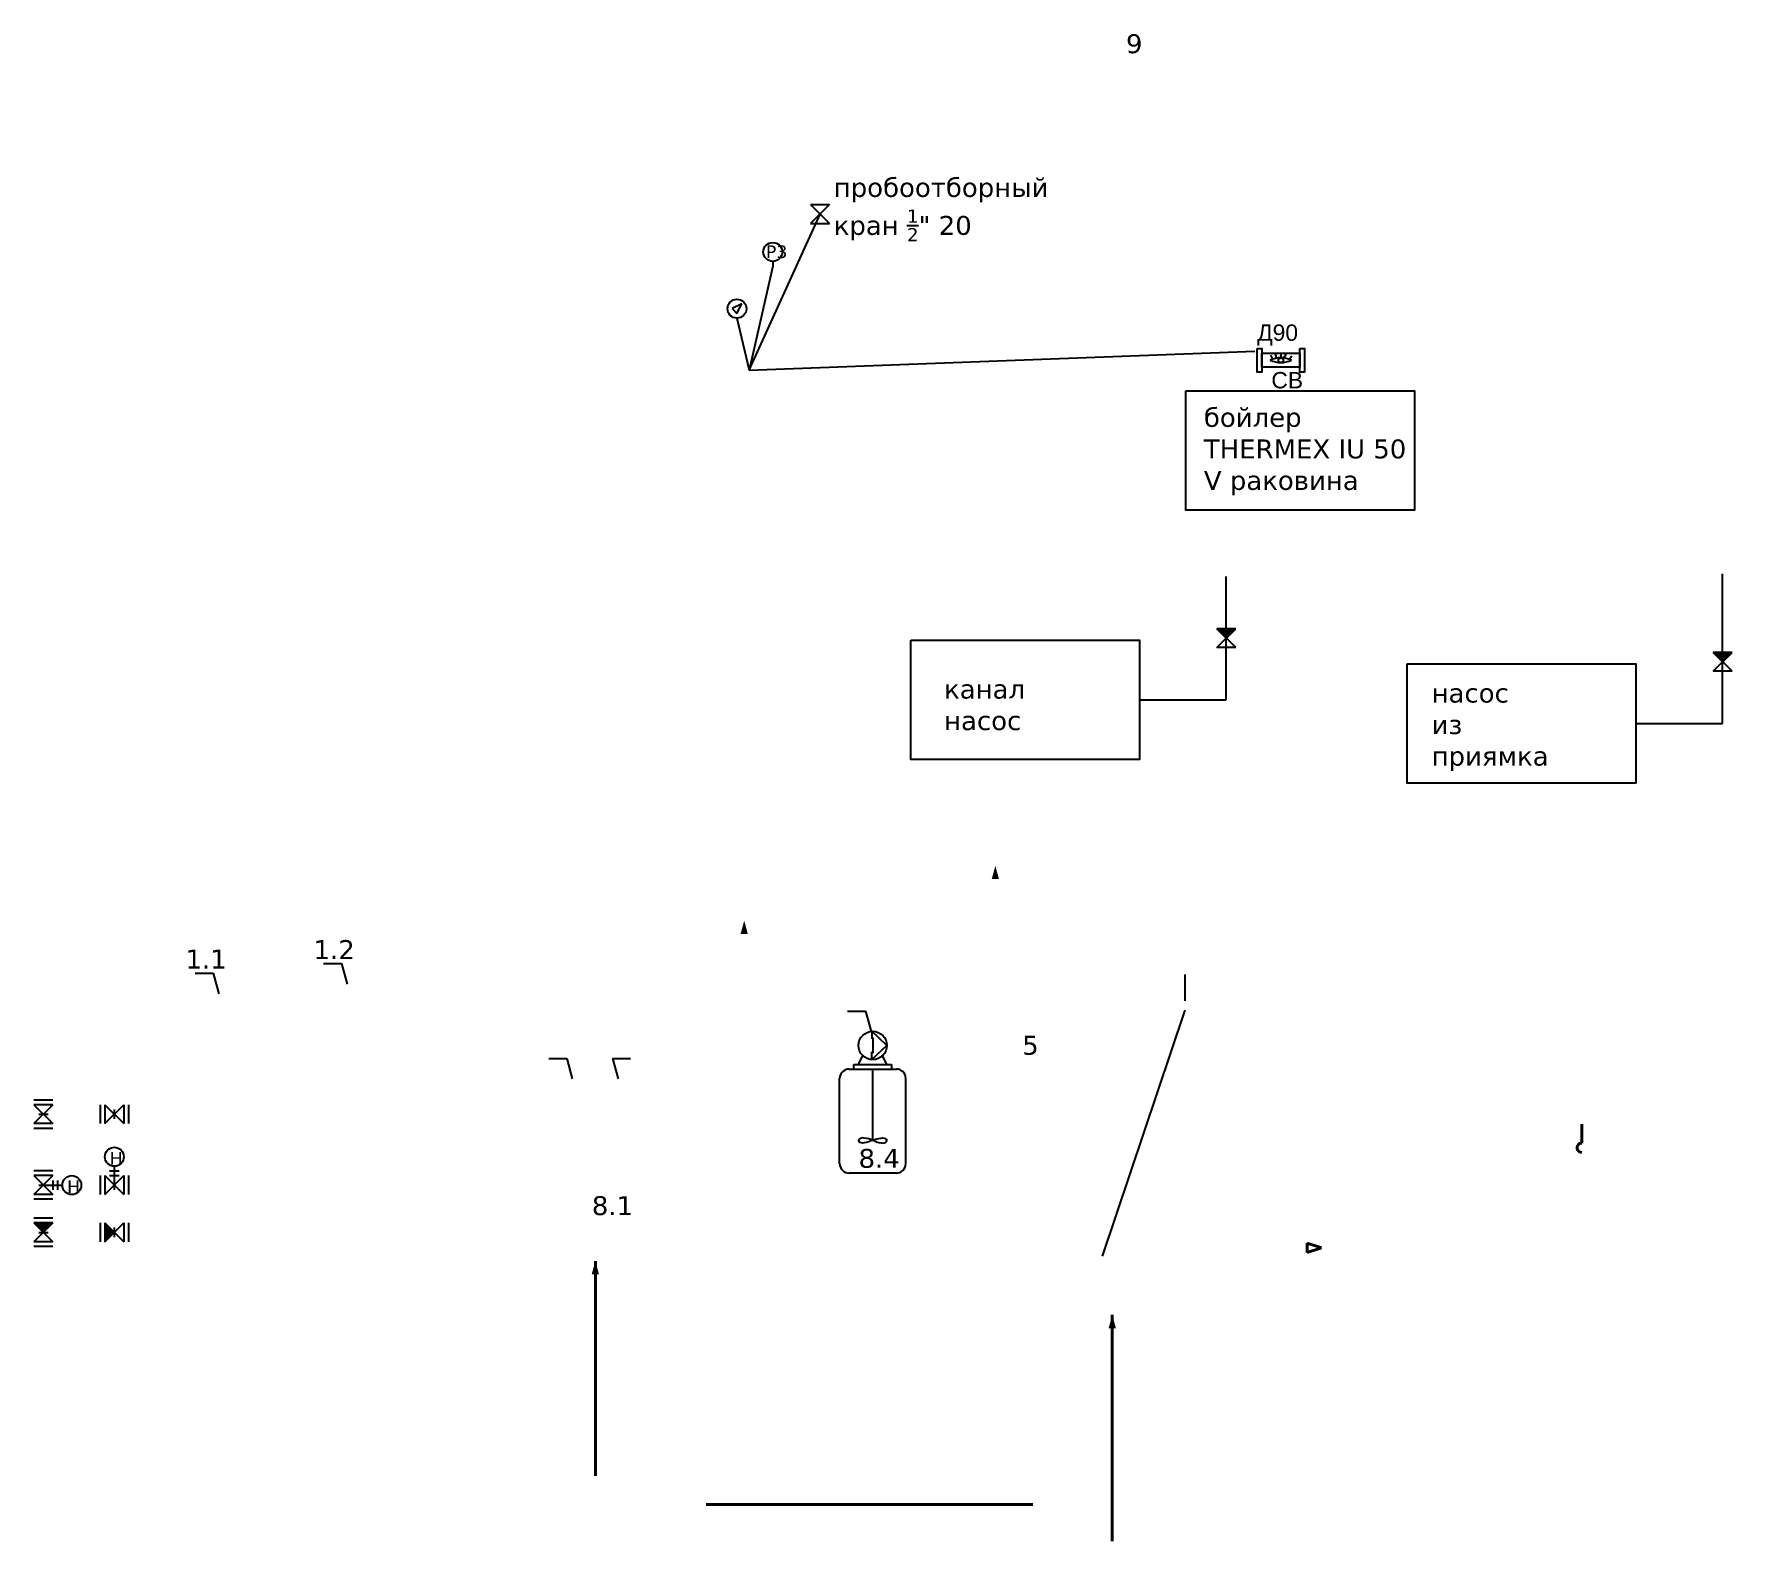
# Model space of a CAD drawing. Header units: millimetres. Extents: x 113402 to 208521, y -93000 to 13484.
# Drawn here: x 151332 to 169294, y -2456 to 13484 of the extents above; entities that cross this region are included whole.
import ezdxf

# ---------------------------------------------------------------- set-up
doc = ezdxf.new("R2010")
doc.units = ezdxf.units.MM
doc.layers.add('1', color=7, linetype='Continuous')
doc.layers.add('2', color=7, linetype='Continuous')
for name, color, linetype, lineweight in [('В40', 142, 'Continuous', 40), ('В90', 120, 'Continuous', 40), ('Р1', 202, 'Continuous', 40)]:
    doc.layers.add(name, color=color, linetype=linetype, lineweight=lineweight)
doc.layers.add('Р2', color=7, linetype='Continuous', lineweight=40, true_color=0x991b1e)
doc.layers.add('Р3', color=7, linetype='Continuous', lineweight=40, true_color=0xd19cc7)
doc.styles.get("Standard").update_dxf_attribs({"font": 'arial.ttf'})

msp = doc.modelspace()

# ---------------------------------------------------------------- texts
at = {"ltscale": 15, "insert": (160054, 1692), "char_height": 200, "width": 285.44, "attachment_point": 1}
msp.add_mtext('{\\fVerdana|b0|i0|c204|p34;8.4}', dxfattribs=at)
at = {"layer": '1', "ltscale": 15, "char_height": 200, "attachment_point": 1}
for s, insert, width in [('{\\fVerdana|b0|i0|c204|p34;9}', (162883, 13481), 285.44), ('\\A1;{\\fVerdana|b0|i0|c204|p34;пробоотборный кран \\H0.7x;\\S1/2;\\H1.42857x;" 20}', (159792, 11961), 1728.75), ('{\\fVerdana|b0|i0|c204|p34;бойлер\\fVerdana|b0|i0|c0|p34;\\PTHERMEX IU 50 V\\fVerdana|b0|i0|c204|p34; раковина}', (163707, 9529), 2330.68), ('{\\fVerdana|b0|i0|c204|p34;канал насос}', (160959, 6655), 285.44), ('{\\fVerdana|b0|i0|c204|p34;насос\\fVerdana|b0|i0|c0|p34;\\P\\fVerdana|b0|i0|c204|p34;из приямка}', (166116, 6613), 285.44), ('{\\fVerdana|b0|i0|c204|p34;1.1}', (152935, 3800), 285.44), ('{\\fVerdana|b0|i0|c204|p34;1.2}', (154289, 3900), 285.44), ('{\\fVerdana|b0|i0|c204|p34;5}', (161785, 2888), 285.44), ('{\\fVerdana|b0|i0|c204|p34;8.1}', (157233, 1192), 285.44)]:
    msp.add_mtext(s, dxfattribs=dict(at, insert=insert, width=width))
at = {"layer": '1', "char_height": 172.8, "attachment_point": 1}
for s, insert in [('Д90', (164271, 10412)), ('СВ', (164421, 9909))]:
    msp.add_mtext_dynamic_manual_height_columns(s, width=11.42, gutter_width=11.2, heights=[0], dxfattribs=dict(at, insert=insert))
at = {"layer": '2', "ltscale": 15, "char_height": 134.4, "width": 274.02, "attachment_point": 1}
for s, insert in [('{\\fVerdana|b0|i0|c204|p34;Р3}', (159073, 11248)), ('{\\fVerdana|b0|i0|c204|p34;Н}', (152132, 1659)), ('{\\fVerdana|b0|i0|c204|p34;Н}', (151682, 1359))]:
    msp.add_mtext(s, dxfattribs=dict(at, insert=insert))

# ---------------------------------------------------------------- hatches: boundary and pattern name
h = msp.add_hatch(color=256)
h.dxf.hatch_style = 1
h.paths.add_polyline_path([(164044, 7194), (163844, 7194), (163944, 7094)])
h = msp.add_hatch(color=256)
h.dxf.hatch_style = 1
h.paths.add_polyline_path([(169294, 6944), (169094, 6944), (169194, 6844)])
h = msp.add_hatch(color=256)
h.dxf.hatch_style = 1
h.paths.add_polyline_path([(151532, 909), (151332, 909), (151432, 809)])
h = msp.add_hatch(color=256)
h.dxf.hatch_style = 1
h.paths.add_polyline_path([(152082, 909), (152082, 709), (152182, 809)])

# ---------------------------------------------------------------- linework, layer by layer
for p, q in [((159547, 11679), (159747, 11679)), ((159747, 11679), (159547, 11479)), ((159547, 11679), (159747, 11479)), ((159547, 11479), (159747, 11479)), ((159147, 11029), (158897, 9929)), ((159147, 11079), (159147, 11029)), ((158818, 10629), (158718, 10579)), ((158768, 10529), (158818, 10629)), ((158768, 10529), (158818, 10629)), ((158818, 10629), (158818, 10629)), ((158718, 10579), (158768, 10529)), ((158768, 10479), (158897, 9929)), ((158897, 9929), (164247, 10129)), ((163944, 6443), (163944, 7746)), ((169194, 6193), (169194, 7773)), ((164044, 7194), (163844, 7194)), ((163844, 6994), (164044, 7194)), ((164044, 6994), (163844, 7194)), ((164044, 6994), (163844, 6994)), ((169294, 6944), (169094, 6944)), ((169094, 6744), (169294, 6944)), ((169294, 6744), (169094, 6944)), ((169294, 6744), (169094, 6744)), ((163026, 6443), (163944, 6443)), ((168276, 6193), (169194, 6193)), ((163510, 3259), (163510, 3536)), ((162634, 558), (163510, 3159)), ((159954, 2536), (160454, 2536)), ((160004, 2536), (160004, 2586)), ((160004, 2586), (160404, 2586)), ((160054, 2586), (160104, 2686)), ((160204, 1786), (160204, 2536)), ((160354, 2586), (160304, 2686)), ((160404, 2586), (160404, 2536)), ((159854, 1536), (159854, 2436)), ((160554, 1536), (160554, 2436)), ((151532, 2209), (151332, 2209)), ((151532, 2159), (151332, 2159)), ((151332, 2159), (151532, 1959)), ((151532, 2159), (151332, 1959)), ((152032, 2159), (152032, 1959)), ((152082, 2159), (152082, 1959)), ((152082, 1959), (152282, 2159)), ((152082, 2159), (152282, 1959)), ((152282, 2159), (152282, 1959)), ((152332, 2159), (152332, 1959)), ((151382, 2059), (151482, 2059)), ((152182, 2009), (152182, 2109)), ((151532, 1959), (151332, 1959)), ((151532, 1909), (151332, 1909)), ((151532, 1459), (151332, 1459)), ((152132, 1459), (152232, 1459)), ((152182, 1259), (152182, 1509)), ((151532, 1409), (151332, 1409)), ((151332, 1409), (151532, 1209)), ((151532, 1409), (151332, 1209)), ((151382, 1309), (151632, 1309)), ((151532, 1359), (151532, 1259)), ((151582, 1359), (151582, 1259)), ((152032, 1409), (152032, 1209)), ((152082, 1409), (152082, 1209)), ((152082, 1209), (152282, 1409)), ((152082, 1409), (152282, 1209)), ((152132, 1409), (152232, 1409)), ((152282, 1409), (152282, 1209)), ((152332, 1409), (152332, 1209)), ((160454, 1436), (159954, 1436)), ((151532, 1209), (151332, 1209)), ((151532, 1159), (151332, 1159)), ((151532, 959), (151332, 959)), ((151532, 909), (151332, 909)), ((151332, 909), (151532, 709)), ((151532, 909), (151332, 709)), ((152032, 909), (152032, 709)), ((152082, 909), (152082, 709)), ((152082, 709), (152282, 909)), ((152082, 909), (152282, 709)), ((152282, 909), (152282, 709)), ((152332, 909), (152332, 709)), ((151382, 809), (151482, 809)), ((152182, 759), (152182, 859)), ((151532, 709), (151332, 709)), ((151532, 659), (151332, 659))]:
    msp.add_line(p, q)
at = {"ltscale": 0.166667}
msp.add_line((159938, 3149), (160128, 3149), dxfattribs=at)
at = {"ltscale": 0.4}
msp.add_line((160128, 3149), (160187, 2933), dxfattribs=at)
at = {"ltscale": 10}
for p, q in [((160354, 2786), (160193, 2936)), ((160193, 2936), (160193, 2856)), ((160354, 2786), (160193, 2637)), ((160193, 2637), (160193, 2718)), ((160204, 2867), (160204, 2706))]:
    msp.add_line(p, q, dxfattribs=at)
for points in [[(163517, 9711), (165936, 9711), (165936, 8448), (163517, 8448)], [(160607, 7074), (163026, 7074), (163026, 5811), (160607, 5811)], [(165857, 6824), (168276, 6824), (168276, 5561), (165857, 5561)]]:
    msp.add_lwpolyline(points, close=True)
for centre, radius in [((159147, 11179), 100), ((158768, 10579), 100), ((160204, 2786), 150), ((152182, 1609), 100), ((151732, 1309), 100)]:
    msp.add_circle(centre, radius)
for centre, start, end in [((159954, 2436), 90, 180), ((160454, 2436), 0, 90), ((159954, 1536), 180, 270), ((160454, 1536), 270, 0)]:
    msp.add_arc(centre, 100, start, end)
at = {"ltscale": 50}
for centre, start, end in [((160074, 1781), 144.6538, 215.3462), ((160335, 1781), 324.6538, 35.3462)]:
    msp.add_arc(centre, 19, start, end, dxfattribs=at)
for points in [[(160204, 1786), (160115, 1806), (160060, 1795), (160058, 1792)], [(160204, 1786), (160293, 1806), (160348, 1795), (160350, 1792)], [(160204, 1786), (160115, 1756), (160060, 1767), (160058, 1770)], [(160204, 1786), (160293, 1756), (160348, 1767), (160350, 1770)]]:
    msp.add_spline(points, degree=3, dxfattribs=at)
at = {"layer": '1'}
for p, q in [((158897, 9929), (159647, 11579)), ((164432, 10053), (164414, 10088)), ((164475, 10063), (164465, 10101)), ((164521, 10109), (164521, 10059)), ((164558, 10062), (164577, 10096)), ((164612, 10047), (164636, 10081))]:
    msp.add_line(p, q, dxfattribs=at)
at = {"layer": '1', "ltscale": 0.166667}
for p, q in [((154396, 3652), (154586, 3652)), ((153037, 3549), (153227, 3549)), ((156777, 2649), (156967, 2649)), ((157451, 2649), (157641, 2649))]:
    msp.add_line(p, q, dxfattribs=at)
at = {"layer": '1', "ltscale": 0.4}
for p, q in [((154586, 3652), (154645, 3436)), ((153227, 3549), (153286, 3333)), ((156967, 2649), (157026, 2433)), ((157451, 2649), (157510, 2433))]:
    msp.add_line(p, q, dxfattribs=at)
at = {"layer": '1'}
for points in [[(164271, 10159), (164321, 10159), (164321, 9909), (164271, 9909)], [(164321, 10109), (164721, 10109), (164721, 9959), (164321, 9959)], [(164721, 10159), (164771, 10159), (164771, 9909), (164721, 9909)]]:
    msp.add_lwpolyline(points, close=True, dxfattribs=at)
msp.add_circle((164521, 10034), 25, dxfattribs=at)
for centre, radius, start, end in [((164521, 9796), 263, 64.7203, 115.2797), ((164521, 10275), 266, 244.9424, 295.0576)]:
    msp.add_arc(centre, radius, start, end, dxfattribs=at)
at = {"layer": 'В40'}
msp.add_line((167705, 1754), (167705, 1954), dxfattribs=at)
msp.add_arc((167705, 1704), 50, 89.7459, 270.2541, dxfattribs=at)
at = {"layer": 'В90'}
for p, q in [((164800, 695), (164950, 645)), ((164800, 695), (164800, 595)), ((164800, 595), (164950, 645))]:
    msp.add_line(p, q, dxfattribs=at)
at = {"layer": 'Р1'}
msp.add_line((158443, -2068), (161899, -2068), dxfattribs=at)
for points in [[(161501, 4545, 77, 0, 0), (161501, 4686, 0, 0, 0)], [(158845, 3965, 77, 0, 0), (158845, 4106, 0, 0, 0)]]:
    msp.add_lwpolyline(points, format="xyseb", dxfattribs=at)
at = {"layer": 'Р2'}
msp.add_line((162738, -2456), (162738, -64), dxfattribs=at)
msp.add_lwpolyline([(162738, -205, 77, 0, 0), (162738, -64, 0, 0, 0)], format="xyseb", dxfattribs=at)
at = {"layer": 'Р3'}
msp.add_line((157270, 506), (157270, -1767), dxfattribs=at)
msp.add_lwpolyline([(157270, 365, 77, 0, 0), (157270, 506, 0, 0, 0)], format="xyseb", dxfattribs=at)

msp.set_redraw_order([(e.dxf.handle, doc.entitydb.next_handle()) for e in msp.query("TEXT MTEXT ATTDEF DIMENSION ARC_DIMENSION")])  # texts and dimensions are drawn at this point

doc.saveas('drawing.dxf')
